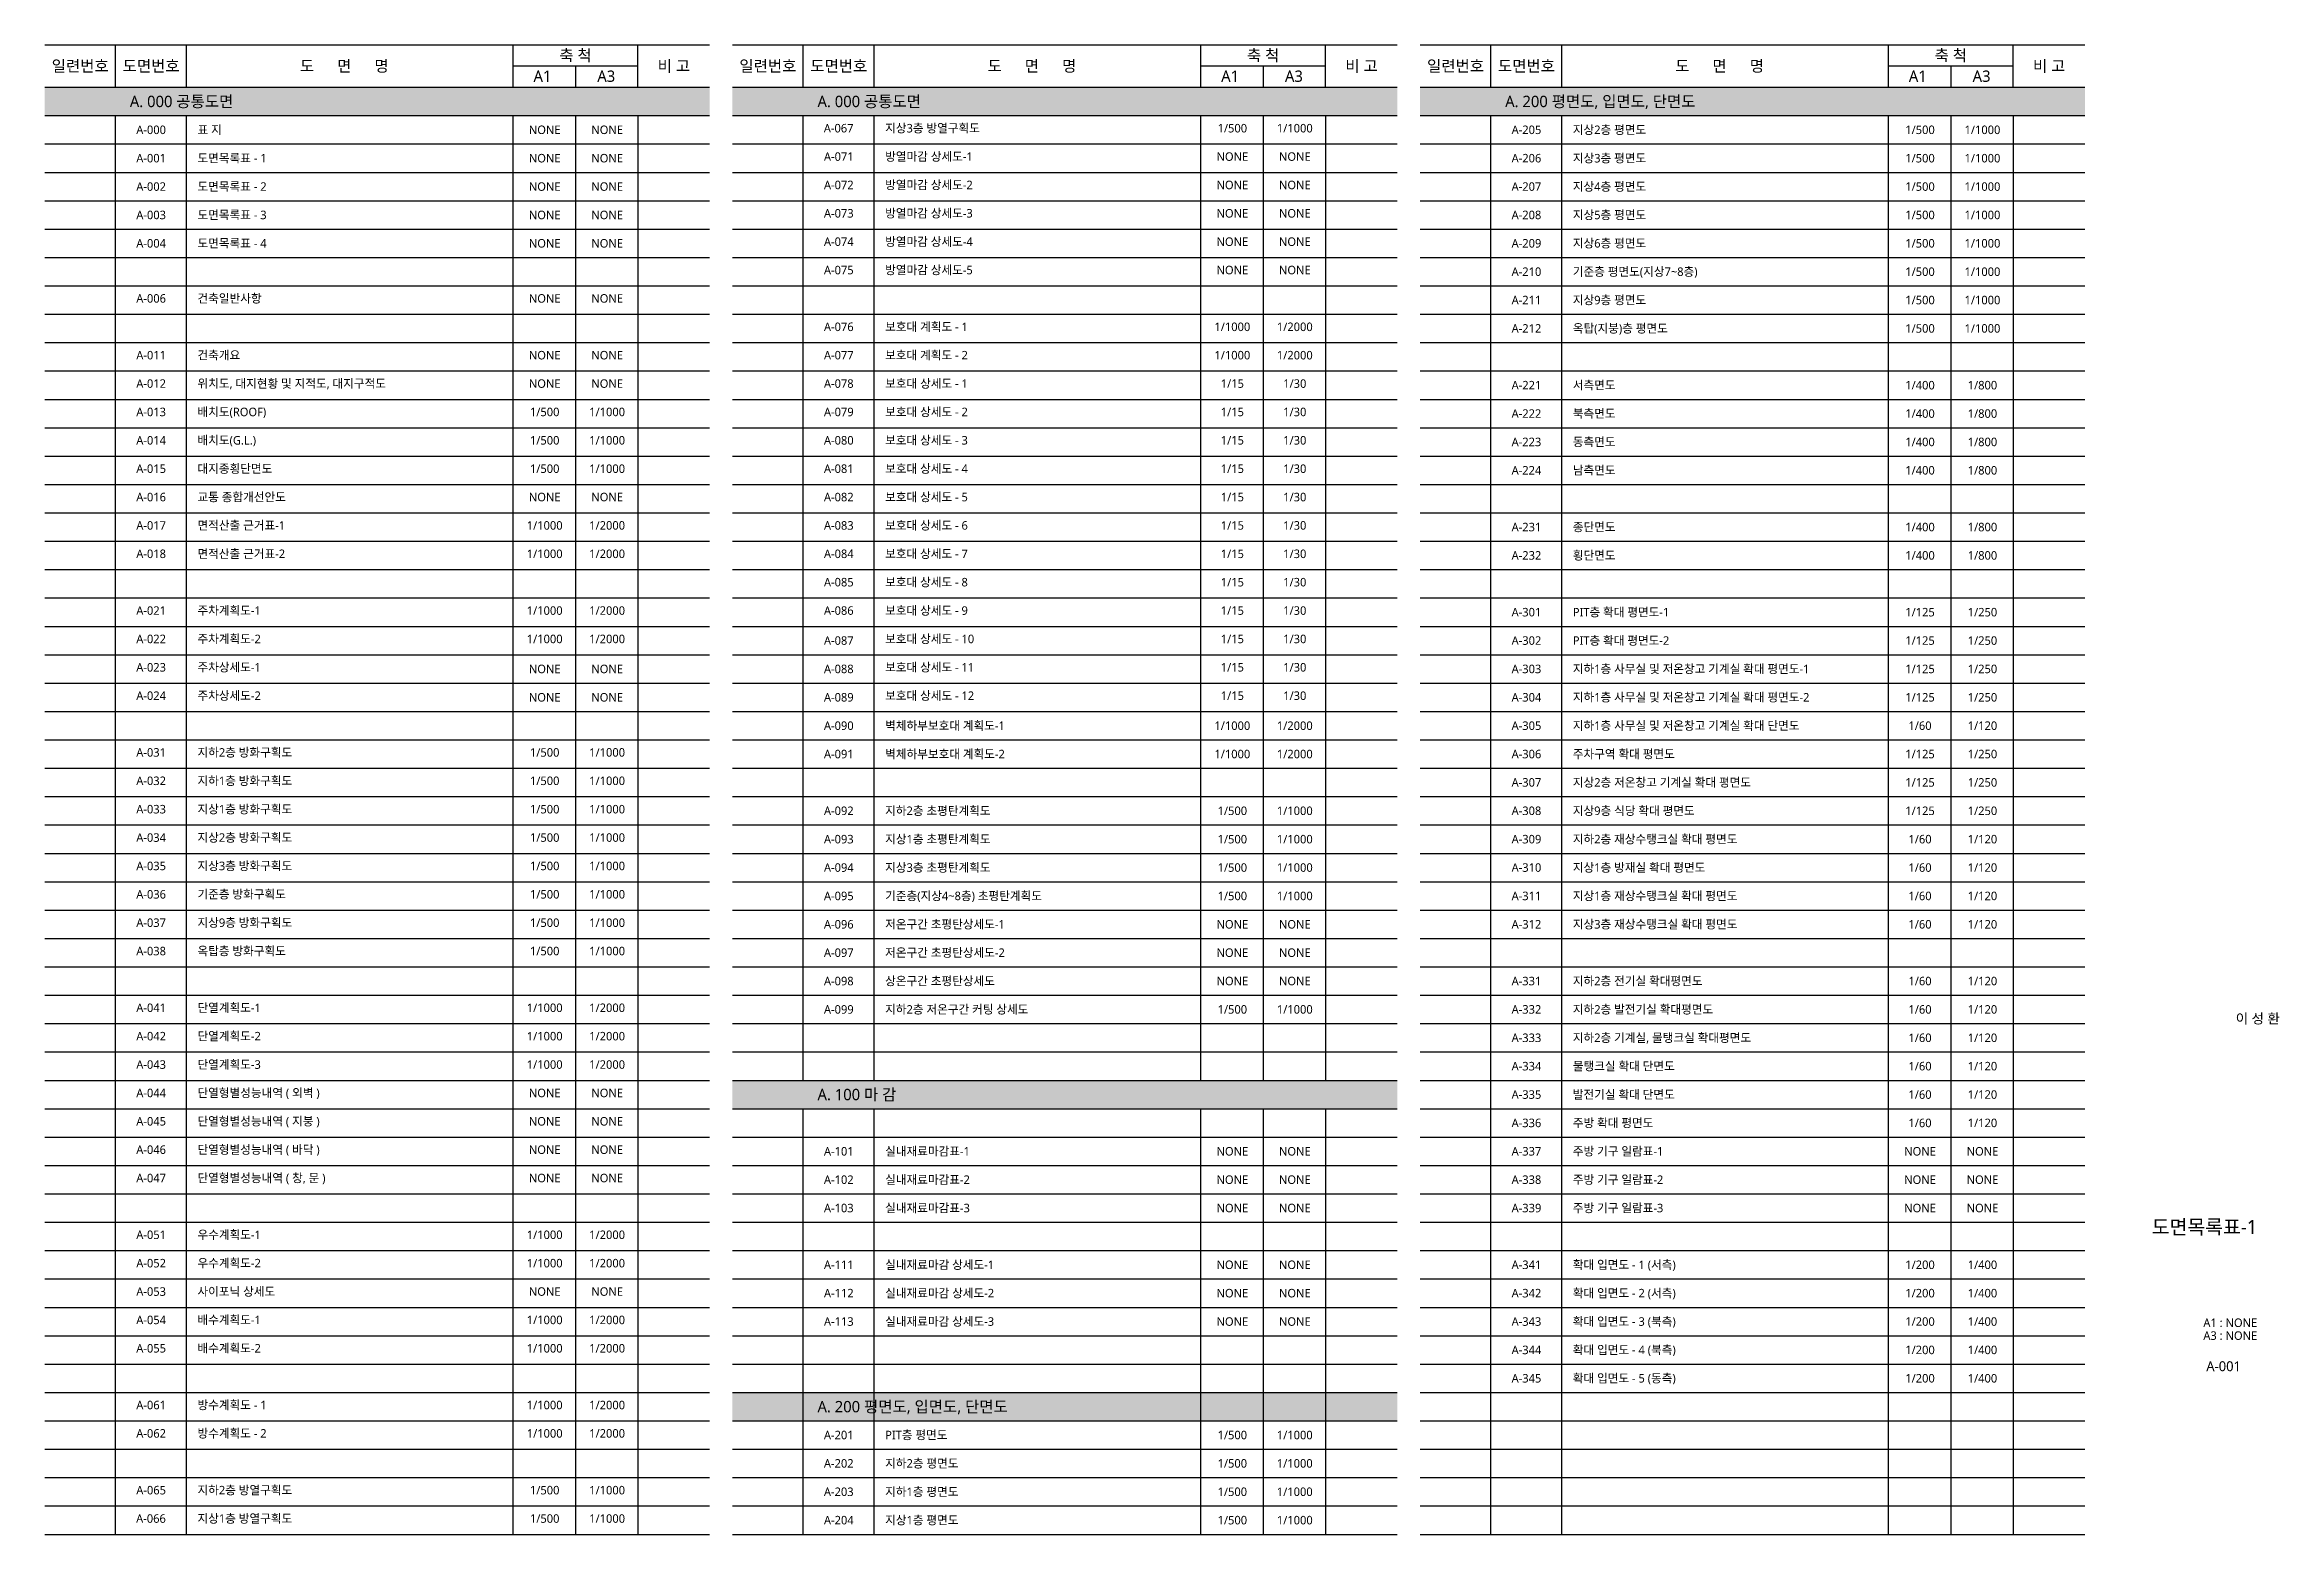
# Model space of a CAD drawing. Header units: millimetres. Extents: x 4153 to 7461, y -2683 to -2158.
# Drawn here: x 4153 to 4941, y -2683 to -2158 of the extents above; entities that cross this region are included whole.
import ezdxf
from ezdxf.enums import TextEntityAlignment as Align

# ---------------------------------------------------------------- set-up
doc = ezdxf.new("R2010")
doc.units = ezdxf.units.MM
doc.layers.get('0').update_dxf_attribs({"linetype": 'CONTINUOUS'})
for name, color, linetype in [('A-BORD-TEXT', 3, 'CONTINUOUS'), ('A-XXXX-SOLD', 252, 'CONTINUOUS'), ('A-XXXX-TABL', 7, 'CONTINUOUS'), ('A-XXXX-TXT2', 3, 'CONTINUOUS')]:
    doc.layers.add(name, color=color, linetype=linetype)
doc.styles.add('맑은고딕', font='malgun.ttf')

msp = doc.modelspace()

# ---------------------------------------------------------------- texts
at = {"layer": 'A-BORD-TEXT', "style": '맑은고딕'}
for s, p in [('이 성 환', (4940.75, -2503.45)), ('A-001', (4927.06, -2625.98))]:
    msp.add_text(s, height=3.5, dxfattribs=at).set_placement(p, align=Align.RIGHT)
msp.add_text('도면목록표-1', height=5, dxfattribs=at).set_placement((4914.24, -2575.15), align=Align.MIDDLE_CENTER)
for s, p in [('A1 : NONE', (4913.81, -2610.41)), ('A3 : NONE', (4913.81, -2614.94))]:
    msp.add_text(s, height=3, dxfattribs=at).set_placement(p)
at = {"layer": 'A-XXXX-TXT2', "style": '맑은고딕'}
for s, height, p in [('일련번호', 4, (4165.86, -2165.98)), ('도면번호', 4, (4190.86, -2165.98)), ('도      면      명', 4, (4258.9, -2165.98)), ('축 척', 4, (4340.37, -2162.23)), ('비 고', 4, (4374.99, -2165.98)), ('일련번호', 4, (4408.11, -2165.98)), ('도면번호', 4, (4433.11, -2165.98)), ('도      면      명', 4, (4501.15, -2165.98)), ('축 척', 4, (4582.62, -2162.23)), ('비 고', 4, (4617.24, -2165.98)), ('일련번호', 4, (4650.36, -2165.98)), ('도면번호', 4, (4675.36, -2165.98)), ('도      면      명', 4, (4743.4, -2165.98)), ('축 척', 4, (4824.87, -2162.23)), ('비 고', 4, (4859.49, -2165.98)), ('A1', 4, (4328.72, -2169.58)), ('A3', 4, (4351.19, -2169.58)), ('A1', 4, (4570.97, -2169.58)), ('A3', 4, (4593.44, -2169.58)), ('A1', 4, (4813.22, -2169.58)), ('A3', 4, (4835.69, -2169.58)), ('A-000', 3, (4190.86, -2188.48)), ('NONE', 3, (4329.5, -2188.48)), ('NONE', 3, (4351.5, -2188.48)), ('A-067', 3, (4433.06, -2187.91)), ('1/500', 3, (4571.75, -2187.91)), ('1/1000', 3, (4593.75, -2187.91)), ('A-205', 3, (4675.36, -2188.48)), ('1/500', 3, (4814, -2188.48)), ('1/1000', 3, (4836, -2188.48)), ('A-001', 3, (4190.86, -2198.48)), ('NONE', 3, (4329.5, -2198.48)), ('NONE', 3, (4351.5, -2198.48)), ('A-071', 3, (4433.11, -2197.91)), ('NONE', 3, (4571.75, -2197.91)), ('NONE', 3, (4593.75, -2197.91)), ('A-206', 3, (4675.36, -2198.48)), ('1/500', 3, (4814, -2198.48)), ('1/1000', 3, (4836, -2198.48)), ('A-002', 3, (4190.86, -2208.48)), ('NONE', 3, (4329.5, -2208.48)), ('NONE', 3, (4351.5, -2208.48)), ('A-072', 3, (4433.11, -2207.91)), ('NONE', 3, (4571.75, -2207.91)), ('NONE', 3, (4593.75, -2207.91)), ('NONE', 3, (4593.75, -2207.91)), ('A-207', 3, (4675.36, -2208.48)), ('1/500', 3, (4814, -2208.48)), ('1/1000', 3, (4836, -2208.48)), ('A-003', 3, (4190.86, -2218.48)), ('NONE', 3, (4329.5, -2218.48)), ('NONE', 3, (4351.5, -2218.48)), ('A-073', 3, (4433.11, -2217.91)), ('NONE', 3, (4571.75, -2217.91)), ('NONE', 3, (4593.75, -2217.91)), ('A-208', 3, (4675.36, -2218.48)), ('1/500', 3, (4814, -2218.48)), ('1/1000', 3, (4836, -2218.48)), ('A-004', 3, (4190.86, -2228.48)), ('NONE', 3, (4329.5, -2228.48)), ('NONE', 3, (4351.5, -2228.48)), ('A-074', 3, (4433.11, -2227.91)), ('NONE', 3, (4571.75, -2227.91)), ('NONE', 3, (4593.75, -2227.91)), ('A-209', 3, (4675.36, -2228.48)), ('1/500', 3, (4814, -2228.48)), ('1/1000', 3, (4836, -2228.48)), ('A-075', 3, (4433.11, -2237.91)), ('NONE', 3, (4571.75, -2237.91)), ('NONE', 3, (4593.75, -2237.91)), ('A-210', 3, (4675.36, -2238.48)), ('1/500', 3, (4814, -2238.48)), ('1/1000', 3, (4836, -2238.48)), ('A-006', 3, (4190.86, -2247.91)), ('NONE', 3, (4329.5, -2247.91)), ('NONE', 3, (4351.5, -2247.91)), ('A-211', 3, (4675.36, -2248.48)), ('1/500', 3, (4814, -2248.48)), ('1/1000', 3, (4836, -2248.48)), ('A-076', 3, (4433.11, -2257.91)), ('1/1000', 3, (4571.75, -2257.91)), ('1/2000', 3, (4593.75, -2257.91)), ('A-212', 3, (4675.36, -2258.48)), ('1/500', 3, (4814, -2258.48)), ('1/1000', 3, (4836, -2258.48)), ('A-011', 3, (4190.86, -2267.91)), ('NONE', 3, (4329.5, -2267.91)), ('NONE', 3, (4351.5, -2267.91)), ('A-077', 3, (4433.11, -2267.91)), ('1/1000', 3, (4571.75, -2267.91)), ('1/2000', 3, (4593.75, -2267.91)), ('A-012', 3, (4190.86, -2277.91)), ('NONE', 3, (4329.5, -2277.91)), ('NONE', 3, (4351.5, -2277.91)), ('A-078', 3, (4433.11, -2277.91)), ('1/15', 3, (4571.75, -2277.91)), ('1/30', 3, (4593.75, -2277.91)), ('A-221', 3, (4675.36, -2278.48)), ('1/400', 3, (4814, -2278.48)), ('1/800', 3, (4836, -2278.48)), ('A-013', 3, (4190.86, -2287.91)), ('1/500', 3, (4329.5, -2287.91)), ('1/1000', 3, (4351.5, -2287.91)), ('A-079', 3, (4433.11, -2287.91)), ('1/15', 3, (4571.75, -2287.91)), ('1/30', 3, (4593.75, -2287.91)), ('A-222', 3, (4675.36, -2288.48)), ('1/400', 3, (4814, -2288.48)), ('1/800', 3, (4836, -2288.48)), ('A-014', 3, (4190.86, -2297.91)), ('1/500', 3, (4329.5, -2297.91)), ('1/1000', 3, (4351.5, -2297.91)), ('A-080', 3, (4433.11, -2297.91)), ('1/15', 3, (4571.75, -2297.91)), ('1/30', 3, (4593.75, -2297.91)), ('A-223', 3, (4675.36, -2298.48)), ('1/400', 3, (4814, -2298.48)), ('1/800', 3, (4836, -2298.48)), ('A-015', 3, (4190.86, -2307.91)), ('1/500', 3, (4329.5, -2307.91)), ('1/1000', 3, (4351.5, -2307.91)), ('A-081', 3, (4433.11, -2307.91)), ('1/15', 3, (4571.75, -2307.91)), ('1/30', 3, (4593.75, -2307.91)), ('A-224', 3, (4675.36, -2308.48)), ('1/400', 3, (4814, -2308.48)), ('1/800', 3, (4836, -2308.48)), ('A-016', 3, (4190.86, -2317.91)), ('NONE', 3, (4329.5, -2317.91)), ('NONE', 3, (4351.5, -2317.91)), ('A-082', 3, (4433.11, -2317.91)), ('1/15', 3, (4571.75, -2317.91)), ('1/30', 3, (4593.75, -2317.91)), ('A-017', 3, (4190.86, -2327.91)), ('1/1000', 3, (4329.5, -2327.91)), ('1/2000', 3, (4351.5, -2327.91)), ('A-083', 3, (4433.11, -2327.91)), ('1/15', 3, (4571.75, -2327.91)), ('1/30', 3, (4593.75, -2327.91)), ('A-231', 3, (4675.36, -2328.48)), ('1/400', 3, (4814, -2328.48)), ('1/800', 3, (4836, -2328.48)), ('A-018', 3, (4190.86, -2337.91)), ('1/1000', 3, (4329.5, -2337.91)), ('1/2000', 3, (4351.5, -2337.91)), ('A-084', 3, (4433.11, -2337.91)), ('1/15', 3, (4571.75, -2337.91)), ('1/30', 3, (4593.75, -2337.91)), ('A-232', 3, (4675.36, -2338.48)), ('1/400', 3, (4814, -2338.48)), ('1/800', 3, (4836, -2338.48)), ('A-085', 3, (4433.11, -2347.91)), ('1/15', 3, (4571.75, -2347.91)), ('1/30', 3, (4593.75, -2347.91)), ('A-021', 3, (4190.86, -2357.91)), ('1/1000', 3, (4329.5, -2357.91)), ('1/2000', 3, (4351.5, -2357.91)), ('A-086', 3, (4433.11, -2357.91)), ('1/15', 3, (4571.75, -2357.91)), ('1/30', 3, (4593.75, -2357.91)), ('A-301', 3, (4675.36, -2358.48)), ('1/125', 3, (4814, -2358.48)), ('1/250', 3, (4836, -2358.48)), ('A-022', 3, (4190.86, -2367.91)), ('1/1000', 3, (4329.5, -2367.91)), ('1/2000', 3, (4351.5, -2367.91)), ('A-087', 3, (4433.11, -2368.48)), ('1/15', 3, (4571.75, -2367.91)), ('1/30', 3, (4593.75, -2367.91)), ('A-302', 3, (4675.36, -2368.48)), ('1/125', 3, (4814, -2368.48)), ('1/250', 3, (4836, -2368.48)), ('A-023', 3, (4190.86, -2377.91)), ('NONE', 3, (4329.5, -2378.48)), ('NONE', 3, (4351.5, -2378.48)), ('A-088', 3, (4433.11, -2378.48)), ('1/15', 3, (4571.75, -2377.91)), ('1/30', 3, (4593.75, -2377.91)), ('A-303', 3, (4675.36, -2378.48)), ('1/125', 3, (4814, -2378.48)), ('1/250', 3, (4836, -2378.48)), ('A-024', 3, (4190.86, -2387.91)), ('NONE', 3, (4329.5, -2388.48)), ('NONE', 3, (4351.5, -2388.48)), ('A-089', 3, (4433.11, -2388.48)), ('1/15', 3, (4571.75, -2387.91)), ('1/30', 3, (4593.75, -2387.91)), ('A-304', 3, (4675.36, -2388.48)), ('1/125', 3, (4814, -2388.48)), ('1/250', 3, (4836, -2388.48)), ('A-090', 3, (4433.11, -2398.48)), ('1/1000', 3, (4571.75, -2398.48)), ('1/2000', 3, (4593.75, -2398.48)), ('A-305', 3, (4675.36, -2398.48)), ('1/60', 3, (4814, -2398.48)), ('1/120', 3, (4836, -2398.48)), ('A-031', 3, (4190.86, -2407.91)), ('1/500', 3, (4329.5, -2407.91)), ('1/1000', 3, (4351.5, -2407.91)), ('A-091', 3, (4433.11, -2408.48)), ('1/1000', 3, (4571.75, -2408.48)), ('1/2000', 3, (4593.75, -2408.48)), ('A-306', 3, (4675.36, -2408.48)), ('1/125', 3, (4814, -2408.48)), ('1/250', 3, (4836, -2408.48)), ('A-032', 3, (4190.86, -2417.91)), ('1/500', 3, (4329.5, -2417.91)), ('1/1000', 3, (4351.5, -2417.91)), ('A-307', 3, (4675.36, -2418.48)), ('1/125', 3, (4814, -2418.48)), ('1/250', 3, (4836, -2418.48)), ('A-033', 3, (4190.86, -2427.91)), ('1/500', 3, (4329.5, -2427.91)), ('1/1000', 3, (4351.5, -2427.91)), ('A-092', 3, (4433.11, -2428.48)), ('1/500', 3, (4571.75, -2428.48)), ('1/1000', 3, (4593.75, -2428.48)), ('A-308', 3, (4675.36, -2428.48)), ('1/125', 3, (4814, -2428.48)), ('1/250', 3, (4836, -2428.48)), ('A-034', 3, (4190.86, -2437.91)), ('1/500', 3, (4329.5, -2437.91)), ('1/1000', 3, (4351.5, -2437.91)), ('A-093', 3, (4433.11, -2438.48)), ('1/500', 3, (4571.75, -2438.48)), ('1/1000', 3, (4593.75, -2438.48)), ('A-309', 3, (4675.36, -2438.48)), ('1/60', 3, (4814, -2438.48)), ('1/120', 3, (4836, -2438.48)), ('A-035', 3, (4190.86, -2447.91)), ('1/500', 3, (4329.5, -2447.91)), ('1/1000', 3, (4351.5, -2447.91)), ('A-094', 3, (4433.11, -2448.48)), ('1/500', 3, (4571.75, -2448.48)), ('1/1000', 3, (4593.75, -2448.48)), ('A-310', 3, (4675.36, -2448.48)), ('1/60', 3, (4814, -2448.48)), ('1/120', 3, (4836, -2448.48)), ('A-036', 3, (4190.86, -2457.91)), ('1/500', 3, (4329.5, -2457.91)), ('1/1000', 3, (4351.5, -2457.91)), ('A-095', 3, (4433.11, -2458.48)), ('1/500', 3, (4571.75, -2458.48)), ('1/1000', 3, (4593.75, -2458.48)), ('A-311', 3, (4675.36, -2458.48)), ('1/60', 3, (4814, -2458.48)), ('1/120', 3, (4836, -2458.48)), ('A-037', 3, (4190.86, -2467.91)), ('1/500', 3, (4329.5, -2467.91)), ('1/1000', 3, (4351.5, -2467.91)), ('A-096', 3, (4433.11, -2468.48)), ('NONE', 3, (4571.75, -2468.48)), ('NONE', 3, (4593.75, -2468.48)), ('A-312', 3, (4675.36, -2468.48)), ('1/60', 3, (4814, -2468.48)), ('1/120', 3, (4836, -2468.48)), ('A-038', 3, (4190.86, -2477.91)), ('1/500', 3, (4329.5, -2477.91)), ('1/1000', 3, (4351.5, -2477.91)), ('A-097', 3, (4433.11, -2478.48)), ('NONE', 3, (4571.75, -2478.48)), ('NONE', 3, (4593.75, -2478.48)), ('A-098', 3, (4433.11, -2488.48)), ('NONE', 3, (4571.75, -2488.48)), ('NONE', 3, (4593.75, -2488.48)), ('A-331', 3, (4675.36, -2488.48)), ('1/60', 3, (4814, -2488.48)), ('1/120', 3, (4836, -2488.48)), ('A-041', 3, (4190.86, -2497.91)), ('1/1000', 3, (4329.5, -2497.91)), ('1/2000', 3, (4351.5, -2497.91)), ('A-099', 3, (4433.11, -2498.48)), ('1/500', 3, (4571.75, -2498.48)), ('1/1000', 3, (4593.75, -2498.48)), ('A-332', 3, (4675.36, -2498.48)), ('1/60', 3, (4814, -2498.48)), ('1/120', 3, (4836, -2498.48)), ('A-042', 3, (4190.86, -2507.91)), ('1/1000', 3, (4329.5, -2507.91)), ('1/2000', 3, (4351.5, -2507.91)), ('A-333', 3, (4675.36, -2508.48)), ('1/60', 3, (4814, -2508.48)), ('1/120', 3, (4836, -2508.48)), ('A-043', 3, (4190.86, -2517.91)), ('1/1000', 3, (4329.5, -2517.91)), ('1/2000', 3, (4351.5, -2517.91)), ('A-334', 3, (4675.36, -2518.48)), ('1/60', 3, (4814, -2518.48)), ('1/120', 3, (4836, -2518.48)), ('A-044', 3, (4190.86, -2527.91)), ('NONE', 3, (4329.5, -2527.91)), ('NONE', 3, (4351.5, -2527.91)), ('A-335', 3, (4675.36, -2528.48)), ('1/60', 3, (4814, -2528.48)), ('1/120', 3, (4836, -2528.48)), ('A-045', 3, (4190.86, -2537.91)), ('NONE', 3, (4329.5, -2537.91)), ('NONE', 3, (4351.5, -2537.91)), ('A-336', 3, (4675.36, -2538.48)), ('1/60', 3, (4814, -2538.48)), ('1/120', 3, (4836, -2538.48)), ('A-046', 3, (4190.86, -2547.91)), ('NONE', 3, (4329.5, -2547.91)), ('NONE', 3, (4351.5, -2547.91)), ('A-101', 3, (4433.11, -2548.48)), ('NONE', 3, (4571.75, -2548.48)), ('NONE', 3, (4593.75, -2548.48)), ('A-337', 3, (4675.36, -2548.48)), ('NONE', 3, (4814, -2548.48)), ('NONE', 3, (4836, -2548.48)), ('A-047', 3, (4190.86, -2557.91)), ('NONE', 3, (4329.5, -2557.91)), ('NONE', 3, (4351.5, -2557.91)), ('A-102', 3, (4433.11, -2558.48)), ('NONE', 3, (4571.75, -2558.48)), ('NONE', 3, (4593.75, -2558.48)), ('A-338', 3, (4675.36, -2558.48)), ('NONE', 3, (4814, -2558.48)), ('NONE', 3, (4836, -2558.48)), ('A-103', 3, (4433.11, -2568.48)), ('NONE', 3, (4571.75, -2568.48)), ('NONE', 3, (4593.75, -2568.48)), ('A-339', 3, (4675.36, -2568.48)), ('NONE', 3, (4814, -2568.48)), ('NONE', 3, (4836, -2568.48)), ('A-051', 3, (4190.86, -2577.91)), ('1/1000', 3, (4329.5, -2577.91)), ('1/2000', 3, (4351.5, -2577.91)), ('A-052', 3, (4190.86, -2587.91)), ('1/1000', 3, (4329.5, -2587.91)), ('1/2000', 3, (4351.5, -2587.91)), ('A-111', 3, (4433.11, -2588.48)), ('NONE', 3, (4571.75, -2588.48)), ('NONE', 3, (4593.75, -2588.48)), ('A-341', 3, (4675.36, -2588.48)), ('1/200', 3, (4814, -2588.48)), ('1/400', 3, (4836, -2588.48)), ('A-053', 3, (4190.86, -2597.91)), ('NONE', 3, (4329.5, -2597.91)), ('NONE', 3, (4351.5, -2597.91)), ('A-112', 3, (4433.11, -2598.48)), ('NONE', 3, (4571.75, -2598.48)), ('NONE', 3, (4593.75, -2598.48)), ('A-342', 3, (4675.36, -2598.48)), ('1/200', 3, (4814, -2598.48)), ('1/400', 3, (4836, -2598.48)), ('A-054', 3, (4190.86, -2607.91)), ('1/1000', 3, (4329.5, -2607.91)), ('1/2000', 3, (4351.5, -2607.91)), ('A-113', 3, (4433.11, -2608.48)), ('NONE', 3, (4571.75, -2608.48)), ('NONE', 3, (4593.75, -2608.48)), ('A-343', 3, (4675.36, -2608.48)), ('1/200', 3, (4814, -2608.48)), ('1/400', 3, (4836, -2608.48)), ('A-055', 3, (4190.86, -2617.91)), ('1/1000', 3, (4329.5, -2617.91)), ('1/2000', 3, (4351.5, -2617.91)), ('A-344', 3, (4675.36, -2618.48)), ('1/200', 3, (4814, -2618.48)), ('1/400', 3, (4836, -2618.48)), ('A-345', 3, (4675.36, -2628.48)), ('1/200', 3, (4814, -2628.48)), ('1/400', 3, (4836, -2628.48)), ('A-061', 3, (4190.86, -2637.91)), ('1/1000', 3, (4329.5, -2637.91)), ('1/2000', 3, (4351.5, -2637.91)), ('A-062', 3, (4190.86, -2647.91)), ('1/1000', 3, (4329.5, -2647.91)), ('1/2000', 3, (4351.5, -2647.91)), ('A-201', 3, (4433.1, -2648.48)), ('1/500', 3, (4571.74, -2648.48)), ('1/1000', 3, (4593.74, -2648.48)), ('A-202', 3, (4433.1, -2658.48)), ('1/500', 3, (4571.74, -2658.48)), ('1/1000', 3, (4593.74, -2658.48)), ('A-065', 3, (4190.86, -2667.91)), ('1/500', 3, (4329.5, -2667.91)), ('1/1000', 3, (4351.5, -2667.91)), ('A-203', 3, (4433.1, -2668.48)), ('1/500', 3, (4571.74, -2668.48)), ('1/1000', 3, (4593.74, -2668.48)), ('A-066', 3, (4190.81, -2677.91)), ('1/500', 3, (4329.5, -2677.91)), ('1/1000', 3, (4351.5, -2677.91)), ('A-204', 3, (4433.11, -2678.48)), ('1/500', 3, (4571.75, -2678.48)), ('1/1000', 3, (4593.75, -2678.48))]:
    msp.add_text(s, height=height, dxfattribs=at).set_placement(p, align=Align.MIDDLE_CENTER)
for s, height, p in [('A. 000 공통도면 ', 4, (4183.36, -2178.48)), ('A. 000 공통도면 ', 4, (4425.61, -2178.48)), ('A. 200 평면도, 입면도, 단면도', 4, (4667.86, -2178.48)), ('표 지', 3, (4207.19, -2188.48)), ('지상3층 방열구획도', 3, (4449.44, -2187.91)), ('지상2층 평면도', 3, (4691.69, -2188.48)), ('방열마감 상세도-1', 3, (4449.44, -2197.91)), ('도면목록표 - 1', 3, (4207.19, -2198.48)), ('지상3층 평면도', 3, (4691.69, -2198.48)), ('도면목록표 - 2', 3, (4207.19, -2208.48)), ('방열마감 상세도-2', 3, (4449.44, -2207.91)), ('지상4층 평면도', 3, (4691.69, -2208.48)), ('도면목록표 - 3', 3, (4207.19, -2218.48)), ('방열마감 상세도-3', 3, (4449.44, -2217.91)), ('지상5층 평면도', 3, (4691.69, -2218.48)), ('도면목록표 - 4', 3, (4207.19, -2228.48)), ('방열마감 상세도-4', 3, (4449.44, -2227.91)), ('지상6층 평면도', 3, (4691.69, -2228.48)), ('방열마감 상세도-5', 3, (4449.44, -2237.91)), ('기준층 평면도(지상7~8층)', 3, (4691.69, -2238.48)), ('건축일반사항', 3, (4207.19, -2247.91)), ('지상9층 평면도', 3, (4691.69, -2248.48)), ('보호대 계획도 - 1', 3, (4449.44, -2257.91)), ('옥탑(지붕)층 평면도', 3, (4691.69, -2258.48)), ('건축개요', 3, (4207.19, -2267.91)), ('보호대 계획도 - 2', 3, (4449.44, -2267.91)), ('위치도, 대지현황 및 지적도, 대지구적도', 3, (4207.19, -2277.91)), ('보호대 상세도 - 1', 3, (4449.44, -2277.91)), ('서측면도', 3, (4691.69, -2278.48)), ('배치도(ROOF)', 3, (4207.19, -2287.91)), ('보호대 상세도 - 2', 3, (4449.44, -2287.91)), ('북측면도', 3, (4691.69, -2288.48)), ('배치도(G.L.)', 3, (4207.19, -2297.91)), ('보호대 상세도 - 3', 3, (4449.44, -2297.91)), ('동측면도', 3, (4691.69, -2298.48)), ('대지종횡단면도', 3, (4207.19, -2307.91)), ('보호대 상세도 - 4', 3, (4449.44, -2307.91)), ('남측면도', 3, (4691.69, -2308.48)), ('교통 종합개선안도', 3, (4207.19, -2317.91)), ('보호대 상세도 - 5', 3, (4449.44, -2317.91)), ('면적산출 근거표-1', 3, (4207.19, -2327.91)), ('보호대 상세도 - 6', 3, (4449.44, -2327.91)), ('종단면도', 3, (4691.69, -2328.48)), ('면적산출 근거표-2', 3, (4207.19, -2337.91)), ('보호대 상세도 - 7', 3, (4449.44, -2337.91)), ('횡단면도', 3, (4691.69, -2338.48)), ('보호대 상세도 - 8', 3, (4449.44, -2347.91)), ('주차계획도-1', 3, (4207.19, -2357.91)), ('보호대 상세도 - 9', 3, (4449.44, -2357.91)), ('PIT층 확대 평면도-1', 3, (4691.69, -2358.48)), ('주차계획도-2', 3, (4207.19, -2367.91)), ('보호대 상세도 - 10', 3, (4449.44, -2367.91)), ('PIT층 확대 평면도-2', 3, (4691.69, -2368.48)), ('주차상세도-1', 3, (4207.19, -2377.91)), ('보호대 상세도 - 11', 3, (4449.44, -2377.91)), ('지하1층 사무실 및 저온창고 기계실 확대 평면도-1', 3, (4691.69, -2378.48)), ('주차상세도-2', 3, (4207.19, -2387.91)), ('보호대 상세도 - 12', 3, (4449.44, -2387.91)), ('지하1층 사무실 및 저온창고 기계실 확대 평면도-2', 3, (4691.69, -2388.48)), ('벽체하부보호대 계획도-1', 3, (4449.44, -2398.48)), ('지하1층 사무실 및 저온창고 기계실 확대 단면도', 3, (4691.69, -2398.48)), ('지하2층 방화구획도', 3, (4207.19, -2407.91)), ('벽체하부보호대 계획도-2', 3, (4449.44, -2408.48)), ('주차구역 확대 평면도', 3, (4691.69, -2408.48)), ('지하1층 방화구획도', 3, (4207.19, -2417.91)), ('지상2층 저온창고 기계실 확대 평면도', 3, (4691.69, -2418.48)), ('지상1층 방화구획도', 3, (4207.19, -2427.91)), ('지하2층 초평탄계획도', 3, (4449.44, -2428.48)), ('지상9층 식당 확대 평면도', 3, (4691.69, -2428.48)), ('지상2층 방화구획도', 3, (4207.19, -2437.91)), ('지상1층 초평탄계획도', 3, (4449.44, -2438.48)), ('지하2층 재상수탱크실 확대 평면도', 3, (4691.69, -2438.48)), ('지상3층 방화구획도', 3, (4207.19, -2447.91)), ('지상3층 초평탄계획도', 3, (4449.44, -2448.48)), ('지상1층 방재실 확대 평면도', 3, (4691.69, -2448.48)), ('기준층 방화구획도', 3, (4207.19, -2457.91)), ('기준층(지상4~8층) 초평탄계획도', 3, (4449.44, -2458.48)), ('지상1층 재상수탱크실 확대 평면도', 3, (4691.69, -2458.48)), ('지상9층 방화구획도', 3, (4207.19, -2467.91)), ('저온구간 초평탄상세도-1', 3, (4449.44, -2468.48)), ('지상3층 재상수탱크실 확대 평면도', 3, (4691.69, -2468.48)), ('옥탑층 방화구획도', 3, (4207.19, -2477.91)), ('저온구간 초평탄상세도-2', 3, (4449.44, -2478.48)), ('상온구간 초평탄상세도', 3, (4449.44, -2488.48)), ('지하2층 전기실 확대평면도', 3, (4691.69, -2488.48)), ('단열계획도-1', 3, (4207.19, -2497.91)), ('지하2층 저온구간 커팅 상세도', 3, (4449.44, -2498.48)), ('지하2층 발전기실 확대평면도', 3, (4691.69, -2498.48)), ('단열계획도-2', 3, (4207.19, -2507.91)), ('지하2층 기계실, 물탱크실 확대평면도', 3, (4691.69, -2508.48)), ('단열계획도-3', 3, (4207.19, -2517.91)), ('물탱크실 확대 단면도', 3, (4691.69, -2518.48)), ('단열형별성능내역 ( 외벽 )', 3, (4207.19, -2527.91)), ('발전기실 확대 단면도', 3, (4691.69, -2528.48)), ('단열형별성능내역 ( 지붕 )', 3, (4207.19, -2537.91)), ('주방 확대 평면도', 3, (4691.69, -2538.48)), ('단열형별성능내역 ( 바닥 )', 3, (4207.19, -2547.91)), ('실내재료마감표-1', 3, (4449.44, -2548.48)), ('주방 기구 일람표-1', 3, (4691.69, -2548.48)), ('단열형별성능내역 ( 창, 문 )', 3, (4207.19, -2557.91)), ('실내재료마감표-2', 3, (4449.44, -2558.48)), ('주방 기구 일람표-2', 3, (4691.69, -2558.48)), ('실내재료마감표-3', 3, (4449.44, -2568.48)), ('주방 기구 일람표-3', 3, (4691.69, -2568.48)), ('우수계획도-1', 3, (4207.19, -2577.91)), ('우수계획도-2', 3, (4207.19, -2587.91)), ('실내재료마감 상세도-1', 3, (4449.44, -2588.48)), ('확대 입면도 - 1 (서측)', 3, (4691.69, -2588.48)), ('사이포닉 상세도', 3, (4207.19, -2597.91)), ('실내재료마감 상세도-2', 3, (4449.44, -2598.48)), ('확대 입면도 - 2 (서측)', 3, (4691.69, -2598.48)), ('배수계획도-1', 3, (4207.19, -2607.91)), ('실내재료마감 상세도-3', 3, (4449.44, -2608.48)), ('확대 입면도 - 3 (북측)', 3, (4691.69, -2608.48)), ('배수계획도-2', 3, (4207.19, -2617.91)), ('확대 입면도 - 4 (북측)', 3, (4691.69, -2618.48)), ('확대 입면도 - 5 (동측)', 3, (4691.69, -2628.48)), ('방수계획도 - 1', 3, (4207.19, -2637.91)), ('A. 200 평면도, 입면도, 단면도', 4, (4425.6, -2638.48)), ('방수계획도 - 2', 3, (4207.19, -2647.91)), ('PIT층 평면도', 3, (4449.44, -2648.48)), ('지하2층 평면도', 3, (4449.44, -2658.48)), ('지하2층 방열구획도', 3, (4207.19, -2667.91)), ('지하1층 평면도', 3, (4449.44, -2668.48)), ('지상1층 방열구획도', 3, (4207.19, -2677.91)), ('지상1층 평면도', 3, (4449.44, -2678.48))]:
    msp.add_text(s, height=height, dxfattribs=at).set_placement(p, align=Align.MIDDLE_LEFT)

# ---------------------------------------------------------------- blocks, each defined once
blk = doc.blocks.new('Table')
at = {"layer": 'A-XXXX-TABL', "color": 2}
for p, q in [((0, 525), (234.25, 525)), ((242.25, 525), (476.5, 525)), ((484.5, 525), (718.75, 525)), ((0, 510), (234.25, 510)), ((242.25, 510), (476.5, 510)), ((484.5, 510), (718.75, 510)), ((0, 0), (234.25, 0)), ((242.25, 0), (476.5, 0)), ((484.5, 0), (718.75, 0))]:
    blk.add_line(p, q, dxfattribs=at)
at = {"layer": 'A-XXXX-TABL'}
for p, q in [((25, 510), (25, 525)), ((50, 510), (50, 525)), ((165, 510), (165, 525)), ((209, 510), (209, 525)), ((267.25, 510), (267.25, 525)), ((292.25, 510), (292.25, 525)), ((407.25, 510), (407.25, 525)), ((451.25, 510), (451.25, 525)), ((509.5, 510), (509.5, 525)), ((534.5, 510), (534.5, 525)), ((649.5, 510), (649.5, 525)), ((693.5, 510), (693.5, 525)), ((165, 517.5), (209, 517.5)), ((187, 517.5), (187, 510)), ((407.25, 517.5), (451.25, 517.5)), ((429.25, 517.5), (429.25, 510)), ((649.5, 517.5), (693.5, 517.5)), ((671.5, 517.5), (671.5, 510)), ((25, 0), (25, 500)), ((50, 0), (50, 500)), ((165, 0), (165, 500)), ((187, 500), (187, 0)), ((209, 500), (209, 0)), ((267.25, 0), (267.25, 500)), ((292.25, 0), (292.25, 500)), ((407.25, 0), (407.25, 500)), ((429.25, 500), (429.25, 0)), ((451.25, 500), (451.25, 0)), ((509.5, 0), (509.5, 500)), ((534.5, 0), (534.5, 500)), ((649.5, 0), (649.5, 500)), ((671.5, 500), (671.5, 0)), ((693.5, 500), (693.5, 0))]:
    blk.add_line(p, q, dxfattribs=at)
at = {"layer": 'A-XXXX-TABL', "color": 3}
for p, q in [((0, 500), (234.25, 500)), ((242.25, 500), (476.5, 500)), ((484.5, 500), (718.75, 500))]:
    blk.add_line(p, q, dxfattribs=at)
at = {"layer": 'A-XXXX-TABL', "color": 8}
for p, q in [((0, 490), (234.25, 490)), ((242.25, 490), (476.5, 490)), ((484.5, 490), (718.75, 490)), ((0, 480), (234.25, 480)), ((242.25, 480), (476.5, 480)), ((484.5, 480), (718.75, 480)), ((0, 470), (234.25, 470)), ((242.25, 470), (476.5, 470)), ((484.5, 470), (718.75, 470)), ((0, 460), (234.25, 460)), ((242.25, 460), (476.5, 460)), ((484.5, 460), (718.75, 460)), ((0, 450), (234.25, 450)), ((242.25, 450), (476.5, 450)), ((484.5, 450), (718.75, 450)), ((0, 440), (234.25, 440)), ((242.25, 440), (476.5, 440)), ((484.5, 440), (718.75, 440)), ((0, 430), (234.25, 430)), ((242.25, 430), (476.5, 430)), ((484.5, 430), (718.75, 430)), ((0, 420), (234.25, 420)), ((242.25, 420), (476.5, 420)), ((484.5, 420), (718.75, 420)), ((0, 410), (234.25, 410)), ((242.25, 410), (476.5, 410)), ((484.5, 410), (718.75, 410)), ((0, 400), (234.25, 400)), ((242.25, 400), (476.5, 400)), ((484.5, 400), (718.75, 400)), ((0, 390), (234.25, 390)), ((242.25, 390), (476.5, 390)), ((484.5, 390), (718.75, 390)), ((0, 380), (234.25, 380)), ((242.25, 380), (476.5, 380)), ((484.5, 380), (718.75, 380)), ((0, 370), (234.25, 370)), ((242.25, 370), (476.5, 370)), ((484.5, 370), (718.75, 370)), ((0, 360), (234.25, 360)), ((242.25, 360), (476.5, 360)), ((484.5, 360), (718.75, 360)), ((0, 350), (234.25, 350)), ((242.25, 350), (476.5, 350)), ((484.5, 350), (718.75, 350)), ((0, 340), (234.25, 340)), ((242.25, 340), (476.5, 340)), ((484.5, 340), (718.75, 340)), ((0, 330), (234.25, 330)), ((242.25, 330), (476.5, 330)), ((484.5, 330), (718.75, 330)), ((0, 320), (234.25, 320)), ((242.25, 320), (476.5, 320)), ((484.5, 320), (718.75, 320)), ((0, 310), (234.25, 310)), ((242.25, 310), (476.5, 310)), ((484.5, 310), (718.75, 310)), ((0, 300), (234.25, 300)), ((242.25, 300), (476.5, 300)), ((484.5, 300), (718.75, 300)), ((0, 290), (234.25, 290)), ((242.25, 290), (476.5, 290)), ((484.5, 290), (718.75, 290)), ((0, 280), (234.25, 280)), ((242.25, 280), (476.5, 280)), ((484.5, 280), (718.75, 280)), ((0, 270), (234.25, 270)), ((242.25, 270), (476.5, 270)), ((484.5, 270), (718.75, 270)), ((0, 260), (234.25, 260)), ((242.25, 260), (476.5, 260)), ((484.5, 260), (718.75, 260)), ((0, 250), (234.25, 250)), ((242.25, 250), (476.5, 250)), ((484.5, 250), (718.75, 250)), ((0, 240), (234.25, 240)), ((242.25, 240), (476.5, 240)), ((484.5, 240), (718.75, 240)), ((0, 230), (234.25, 230)), ((242.25, 230), (476.5, 230)), ((484.5, 230), (718.75, 230)), ((0, 220), (234.25, 220)), ((242.25, 220), (476.5, 220)), ((484.5, 220), (718.75, 220)), ((0, 210), (234.25, 210)), ((242.25, 210), (476.5, 210)), ((484.5, 210), (718.75, 210)), ((0, 200), (234.25, 200)), ((242.25, 200), (476.5, 200)), ((484.5, 200), (718.75, 200)), ((0, 190), (234.25, 190)), ((242.25, 190), (476.5, 190)), ((484.5, 190), (718.75, 190)), ((0, 180), (234.25, 180)), ((242.25, 180), (476.5, 180)), ((484.5, 180), (718.75, 180)), ((0, 170), (234.25, 170)), ((242.25, 170), (476.5, 170)), ((484.5, 170), (718.75, 170)), ((0, 160), (234.25, 160)), ((242.25, 160), (476.5, 160)), ((484.5, 160), (718.75, 160)), ((0, 150), (234.25, 150)), ((242.25, 150), (476.5, 150)), ((484.5, 150), (718.75, 150)), ((0, 140), (234.25, 140)), ((242.25, 140), (476.5, 140)), ((484.5, 140), (718.75, 140)), ((0, 130), (234.25, 130)), ((242.25, 130), (476.5, 130)), ((484.5, 130), (718.75, 130)), ((0, 120), (234.25, 120)), ((242.25, 120), (476.5, 120)), ((484.5, 120), (718.75, 120)), ((0, 110), (234.25, 110)), ((242.25, 110), (476.5, 110)), ((484.5, 110), (718.75, 110)), ((0, 100), (234.25, 100)), ((242.25, 100), (476.5, 100)), ((484.5, 100), (718.75, 100)), ((0, 90), (234.25, 90)), ((242.25, 90), (476.5, 90)), ((484.5, 90), (718.75, 90)), ((0, 80), (234.25, 80)), ((242.25, 80), (476.5, 80)), ((484.5, 80), (718.75, 80)), ((0, 70), (234.25, 70)), ((242.25, 70), (476.5, 70)), ((484.5, 70), (718.75, 70)), ((0, 60), (234.25, 60)), ((242.25, 60), (476.5, 60)), ((484.5, 60), (718.75, 60)), ((0, 50), (234.25, 50)), ((242.25, 50), (476.5, 50)), ((484.5, 50), (718.75, 50)), ((0, 40), (234.25, 40)), ((242.25, 40), (476.5, 40)), ((484.5, 40), (718.75, 40)), ((0, 30), (234.25, 30)), ((242.25, 30), (476.5, 30)), ((484.5, 30), (718.75, 30)), ((0, 20), (234.25, 20)), ((242.25, 20), (476.5, 20)), ((484.5, 20), (718.75, 20)), ((0, 10), (234.25, 10)), ((242.25, 10), (476.5, 10)), ((484.5, 10), (718.75, 10))]:
    blk.add_line(p, q, dxfattribs=at)

# ---------------------------------------------------------------- hatches: boundary and pattern name
at = {"layer": 'A-XXXX-SOLD'}
h = msp.add_hatch(color=256, dxfattribs=at)
h.dxf.hatch_style = 1
h.paths.add_polyline_path([(4153.36, -2183.48), (4153.36, -2173.48), (4387.61, -2173.48), (4387.61, -2183.48)])
h = msp.add_hatch(color=256, dxfattribs=at)
h.dxf.hatch_style = 1
h.paths.add_polyline_path([(4395.61, -2183.48), (4395.61, -2173.48), (4629.86, -2173.48), (4629.86, -2183.48)])
h = msp.add_hatch(color=256, dxfattribs=at)
h.dxf.hatch_style = 1
h.paths.add_polyline_path([(4637.86, -2183.48), (4637.86, -2173.48), (4872.11, -2173.48), (4872.11, -2183.48)])
h = msp.add_hatch(color=256, dxfattribs=at)
h.dxf.hatch_style = 1
h.paths.add_polyline_path([(4395.6, -2643.48), (4395.6, -2633.48), (4629.85, -2633.48), (4629.85, -2643.48)])

# ---------------------------------------------------------------- linework, layer by layer
at = {"layer": 'A-XXXX-TABL', "color": 3}
for p, q in [((4395.61, -2633.48), (4629.86, -2633.48)), ((4395.61, -2643.48), (4629.86, -2643.48))]:
    msp.add_line(p, q, dxfattribs=at)

# ---------------------------------------------------------------- block references
msp.add_blockref('Table', (4153.36, -2683.48))

msp.set_redraw_order([(e.dxf.handle, doc.entitydb.next_handle()) for e in msp.query("TEXT MTEXT ATTDEF DIMENSION ARC_DIMENSION")])  # texts and dimensions are drawn at this point

# ---------------------------------------------------------------- next in the draw order: wipeouts: each hides what was drawn before it
msp.add_wipeout([(4395.61, -2523.48), (4395.61, -2533.48), (4629.86, -2533.48), (4629.86, -2523.48)])

# ---------------------------------------------------------------- next in the draw order: hatches: boundary and pattern name
at = {"layer": 'A-XXXX-SOLD'}
h = msp.add_hatch(color=256, dxfattribs=at)
h.dxf.hatch_style = 1
h.paths.add_polyline_path([(4395.61, -2533.48), (4395.61, -2523.48), (4629.86, -2523.48), (4629.86, -2533.48)])

# ---------------------------------------------------------------- next in the draw order: linework, layer by layer
at = {"layer": 'A-XXXX-TABL', "color": 3}
for p, q in [((4395.61, -2523.48), (4629.86, -2523.48)), ((4395.61, -2533.48), (4629.86, -2533.48))]:
    msp.add_line(p, q, dxfattribs=at)

# ---------------------------------------------------------------- next in the draw order: texts
at = {"layer": 'A-XXXX-TXT2', "style": '맑은고딕'}
msp.add_text('A. 100 마 감', height=4, dxfattribs=at).set_placement((4425.61, -2528.48), align=Align.MIDDLE_LEFT)

doc.saveas('drawing.dxf')
